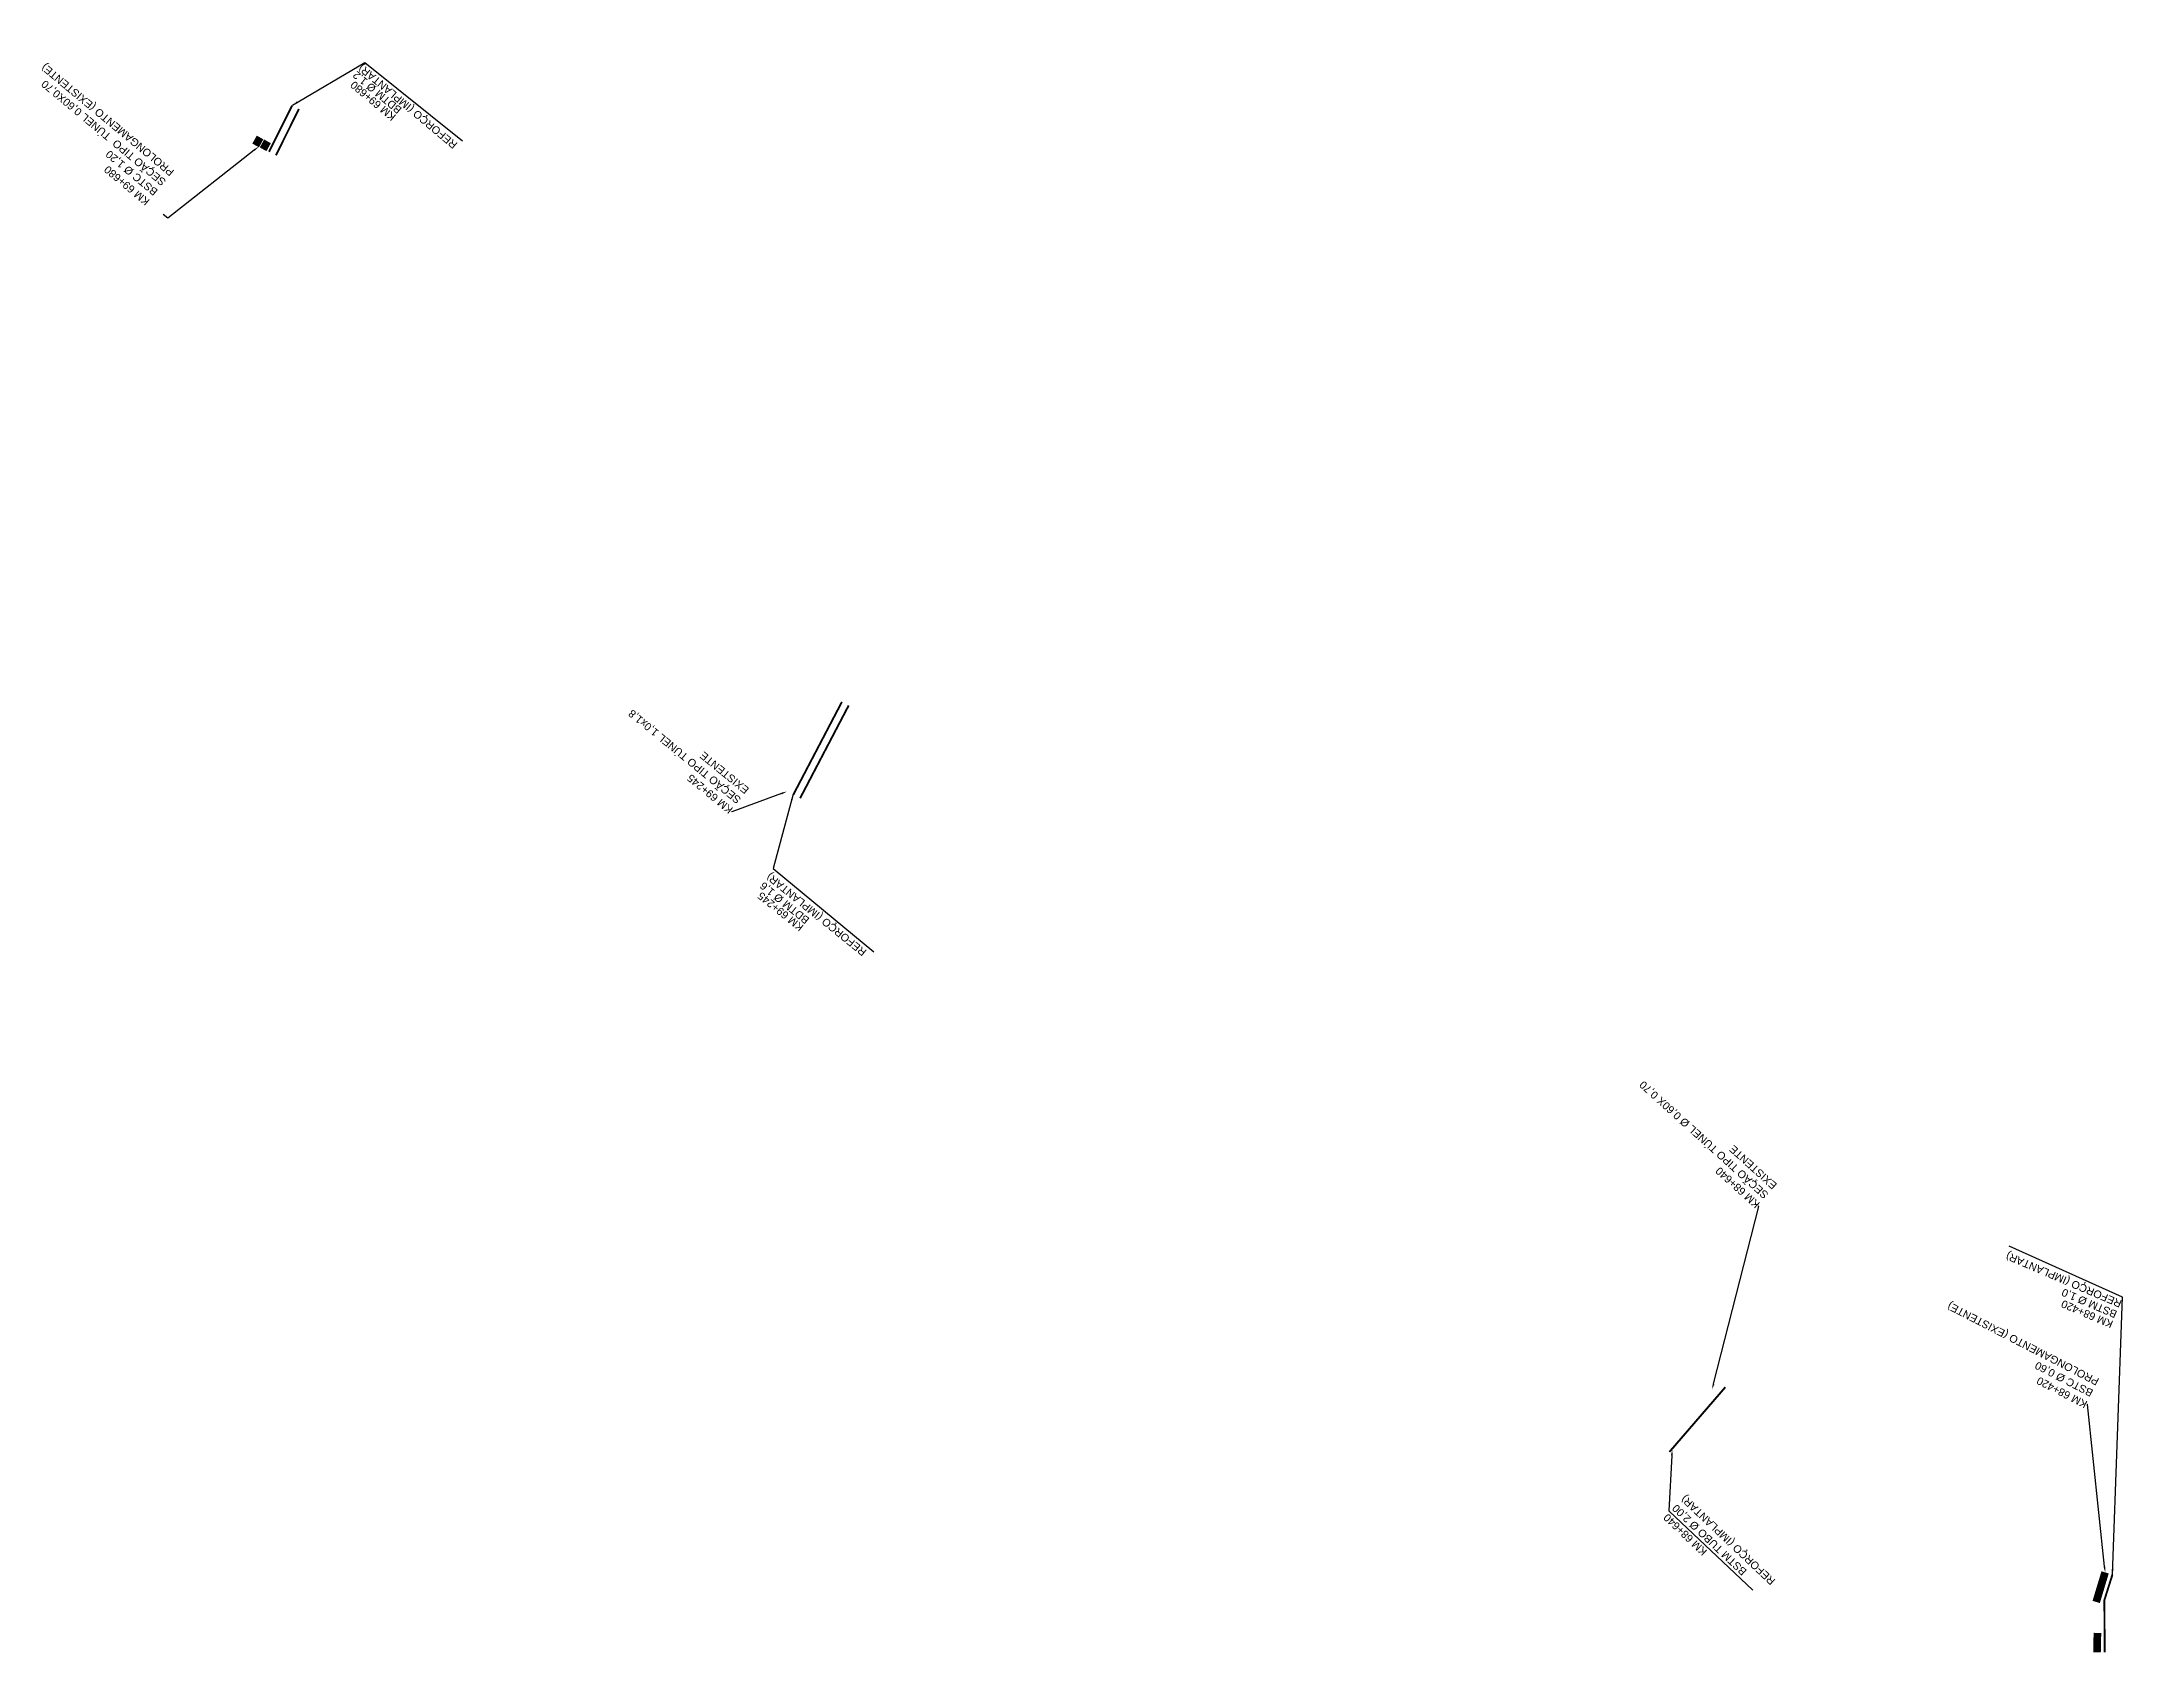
# Model space of a CAD drawing. Header units: metres. Extents: x 290209 to 324422, y 7399791 to 7463837.
# Drawn here: x 303163 to 304252, y 7439902 to 7440751 of the extents above; entities that cross this region are included whole.
import ezdxf
from ezdxf import colors
from ezdxf.entities.mleader import LeaderData, LeaderLine
from ezdxf.math import Vec2, Vec3

# ---------------------------------------------------------------- set-up
doc = ezdxf.new("R2010")
doc.units = ezdxf.units.M
for name, color, linetype in [('_DRENAGEM _TEXTOS_TIC', 2, 'Continuous'), ('_DRENAGEM_PROLONGAMENTO DE BUEIRO-TIC', 23, 'Continuous'), ('BUEIRO_1.0', 50, 'Continuous'), ('BUEIRO_1.2', 50, 'Continuous'), ('BUEIRO_1.6', 50, 'Continuous'), ('BUEIRO_TEXTO', 2, 'Continuous')]:
    doc.layers.add(name, color=color, linetype=linetype)
doc.styles.add('$0$DIM', font='arial.ttf', dxfattribs={"width": 0.8})
doc.styles.add('ARIAL', font='arial.ttf')
doc.styles.add('SIMPLEX', font='simplex.shx')
doc.styles.get("Standard").update_dxf_attribs({"font": 'simplex.shx'})
doc.dimstyles.get("Standard").update_dxf_attribs({"dimtxt": 0.18, "dimasz": 0.18, "dimexe": 0.18, "dimexo": 0.0625, "dimgap": 0.09, "dimtad": 0, "dimtih": 1, "dimtoh": 1, "dimdec": 4, "dimzin": 0, "dimdsep": 46, "dimtxsty": 'Standard', "dimcen": 0.09, "dimadec": 0, "dimazin": 0, "dimtfac": 1, "dimtdec": 4, "dimtofl": 0, "dimtmove": 0, "dimatfit": 3, "dimfxl": 1, "dimtolj": 1, "dimtzin": 0, "dimarcsym": 0})

msp = doc.modelspace()

# ---------------------------------------------------------------- texts
at = {"layer": 'BUEIRO_TEXTO', "style": '$0$DIM'}
for s, rotation, p in [('BDTM Ø 1,2', 140.130062, (303352.041, 7440715.812)), ('REFORÇO (IMPLANTAR) ', 140.130062, (303381.114, 7440697.526)), ('KM 69+680', 140.130062, (303348.959, 7440712.1)), ('BDTM Ø 1,6', 141.078883, (303565.238, 7440292.126)), ('REFORÇO (IMPLANTAR) ', 141.078883, (303595.13, 7440275.39)), ('KM 69+245', 141.078883, (303562.217, 7440288.362)), ('REFORÇO (IMPLANTAR) ', 156.833677, (304251.625, 7440092.273, -13.278)), ('KM 68+420', 156.833677, (304247.069, 7440081.537, 728.722)), ('BSTM Ø 1,0', 156.833677, (304249.146, 7440086.77, 728.722))]:
    msp.add_text(s, height=4, rotation=rotation, dxfattribs=at).set_placement(p)

# ---------------------------------------------------------------- linework, layer by layer
at = {"layer": '_DRENAGEM_PROLONGAMENTO DE BUEIRO-TIC', "const_width": 4}
for points in [[(303277.601, 7440700.669), (303275.275, 7440696.518)], [(303281.503, 7440698.657), (303279.176, 7440694.506)], [(304237.85, 7439934.784), (304242.514, 7439950.262)], [(304238.49, 7439918.603), (304238.265, 7439908.478)]]:
    msp.add_lwpolyline(points, dxfattribs=at)
at = {"layer": 'BUEIRO_1.0', "ltscale": 5, "const_width": 1.005, "elevation": 739.586}
msp.add_lwpolyline([(304242.265, 7439908.496), (304242.144, 7439935.791), (304246.328, 7439949.059)], dxfattribs=at)
at = {"layer": 'BUEIRO_1.2', "ltscale": 5, "const_width": 1.005}
for points in [[(303294.373, 7440717.398), (303282.284, 7440693.162)], [(303297.952, 7440715.612), (303285.863, 7440691.377)]]:
    msp.add_lwpolyline(points, dxfattribs=at)
at = {"layer": 'BUEIRO_1.6', "ltscale": 5, "const_width": 1.005}
for points in [[(303556.476, 7440356.987), (303581.884, 7440405.504)], [(303560.02, 7440355.131), (303585.427, 7440403.648)], [(304014.681, 7440013.283), (304043.886, 7440047.099)]]:
    msp.add_lwpolyline(points, dxfattribs=at)

msp.set_redraw_order([(e.dxf.handle, doc.entitydb.next_handle()) for e in msp.query("TEXT MTEXT ATTDEF DIMENSION ARC_DIMENSION")])  # texts and dimensions are drawn at this point

# ---------------------------------------------------------------- leaders
at = {"layer": '_DRENAGEM _TEXTOS_TIC'}
ml = msp.add_multileader_mtext('Standard', dxfattribs=at)
ml.set_content('KM 69+680\\PBSTC Ø 1,20\\PSEÇÃO TIPO  TÚNEL 0,60X0,70\\PPROLONGAMENTO (EXISTENTE)', color=256, style='ARIAL')
ml.set_leader_properties()
ml.build(insert=Vec2(0, 0))
ml.multileader.update_dxf_attribs({"text_right_attachment_type": 6, "dogleg_length": 0.36, "arrow_head_size": 3})
ctx = ml.context
ctx.base_point, ctx.arrow_head_size, ctx.landing_gap_size, ctx.plane_origin, ctx.plane_x_axis, ctx.plane_y_axis = Vec3(303226.98, 7440660.378), 3, 10, Vec3(303130.747, 7440400.913), Vec3(-0.76830016, 0.64008974), Vec3(-0.64008974, -0.76830016)
ctx.right_attachment = 6
notes = []
notes.append((ctx, [(1, (1, 1, 0), (303229.325, 7440658.424), (-0.76830016, 0.64008974), 3.053, [(0, [(303276.843, 7440695.885)], 0, [])])]))
ctx.mtext.insert, ctx.mtext.text_direction, ctx.mtext.rotation, ctx.mtext.flow_direction = Vec3(303217.641, 7440664.79), Vec3(-0.76830016, 0.64008974), 2.4469776, 5
at = {"layer": '_DRENAGEM _TEXTOS_TIC', "color": 2, "linetype": 'Continuous', "lineweight": -3}
ml = msp.add_multileader_mtext('Standard', dxfattribs=at)
ml.set_content('{\\fArial|b0|i0|c0|p34;\\C256;KM 69+245\\PSEÇÃO TIPO TÚNEL 1,0x1,8\\PEXISTENTE}', color=2, style='SIMPLEX')
ml.set_leader_properties(color=256)
ml.build(insert=Vec2(0, 0))
ml.multileader.update_dxf_attribs({"text_right_attachment_type": 6, "dogleg_length": 0.36, "arrow_head_size": 3})
ctx = ml.context
ctx.base_point, ctx.arrow_head_size, ctx.landing_gap_size, ctx.plane_origin, ctx.plane_x_axis, ctx.plane_y_axis = Vec3(303524.078, 7440348.246), 3, 0.09, Vec3(303891.23, 7440404.809), Vec3(-0.77398807, 0.63320018), Vec3(-0.63320018, -0.77398807)
ctx.right_attachment = 6
notes.append((ctx, [(0, (1, 1, 0), (303524.357, 7440348.018), (-0.77398807, 0.63320018), 0.36, [(0, [(303553.1, 7440358.622)], 0, [])])]))
ctx.mtext.insert, ctx.mtext.text_direction, ctx.mtext.rotation, ctx.mtext.width, ctx.mtext.defined_height, ctx.mtext.flow_direction = Vec3(303522.721, 7440346.729), Vec3(-0.77398807, 0.63320018), 2.45591174, 111.77672, 31.932, 5
ml = msp.add_multileader_mtext('Standard', dxfattribs=at)
ml.set_content('{\\fArial|b0|i0|c0|p34;\\C256;KM 68+640\\PSEÇÃO TIPO TÚNEL Ø 0,60X 0,70\\PEXISTENTE}', color=2, style='SIMPLEX')
ml.set_leader_properties(color=256)
ml.build(insert=Vec2(0, 0))
ml.multileader.update_dxf_attribs({"text_right_attachment_type": 6, "dogleg_length": 0.36, "arrow_head_size": 3})
ctx = ml.context
ctx.base_point, ctx.arrow_head_size, ctx.landing_gap_size, ctx.plane_origin, ctx.plane_x_axis, ctx.plane_y_axis = Vec3(304061.063, 7440141.785), 3, 0.09, Vec3(304419.859, 7440112.819), Vec3(-0.7414142, 0.67104768), Vec3(-0.67104768, -0.7414142)
ctx.right_attachment = 6
notes.append((ctx, [(0, (1, 1, 0), (304061.33, 7440141.543), (-0.7414142, 0.67104768), 0.36, [(0, [(304037.002, 7440046.005)], 0, [])])]))
ctx.mtext.insert, ctx.mtext.text_direction, ctx.mtext.rotation, ctx.mtext.width, ctx.mtext.defined_height, ctx.mtext.flow_direction = Vec3(304059.631, 7440140.337), Vec3(-0.7414142, 0.67104768), 2.40597169, 111.77672, 31.932, 5
ml = msp.add_multileader_mtext('Standard', dxfattribs=at)
ml.set_content('{\\fArial|b0|i0|c0|p34;\\C256;KM 68+420\\PBSTC Ø 0,60\\PPROLONGAMENTO (EXISTENTE)}', color=2, style='SIMPLEX')
ml.set_leader_properties(color=256)
ml.build(insert=Vec2(0, 0))
ml.multileader.update_dxf_attribs({"text_right_attachment_type": 6, "dogleg_length": 0.36, "arrow_head_size": 3})
ctx = ml.context
ctx.base_point, ctx.arrow_head_size, ctx.landing_gap_size, ctx.plane_origin, ctx.plane_x_axis, ctx.plane_y_axis = Vec3(304233.048, 7440038.237), 3, 0.09, Vec3(304603.181, 7440120.581), Vec3(-0.88893791, 0.45802772), Vec3(-0.45802772, -0.88893791)
ctx.right_attachment = 6
notes.append((ctx, [(0, (1, 1, 0), (304233.368, 7440038.072), (-0.88893791, 0.45802772), 0.36, [(0, [(304242.514, 7439950.262)], 0, [])])]))
ctx.mtext.insert, ctx.mtext.text_direction, ctx.mtext.rotation, ctx.mtext.width, ctx.mtext.defined_height, ctx.mtext.flow_direction = Vec3(304231.783, 7440035.978), Vec3(-0.88893791, 0.45802772), 2.66581742, 111.77672, 31.932, 5
ml = msp.add_multileader_mtext('Standard', dxfattribs=at)
ml.set_content('{\\fArial|b0|i0|c0|p34;\\C256;KM 68+640\\PBSTM TUBO Ø 2,00\\PREFORÇO (IMPLANTAR)}', color=2, style='SIMPLEX')
ml.set_leader_properties(color=256)
ml.build(insert=Vec2(0, 0))
ml.multileader.update_dxf_attribs({"text_right_attachment_type": 6, "dogleg_length": 0.36, "arrow_head_size": 3})
ctx = ml.context
ctx.base_point, ctx.arrow_head_size, ctx.landing_gap_size, ctx.plane_origin, ctx.plane_x_axis, ctx.plane_y_axis = Vec3(304059.846, 7439935.872), 3, 0.09, Vec3(304088.086, 7440443.83), Vec3(-0.72669988, 0.68695508), Vec3(-0.68695508, -0.72669988)
ctx.right_attachment, ctx.text_align_type = 6, 2
notes.append((ctx, [(0, (1, 1, 0), (304014.32, 7439982.47), (0.72669988, -0.68695508), 0.36, [(0, [(304016.102, 7440014.43)], 0, [])])]))
ctx.mtext.insert, ctx.mtext.text_direction, ctx.mtext.rotation, ctx.mtext.width, ctx.mtext.defined_height, ctx.mtext.alignment, ctx.mtext.flow_direction = Vec3(304011.091, 7439978.399), Vec3(-0.72669988, 0.68695508), 2.384302, 111.77672, 31.932, 3, 5
at = {"layer": 'BUEIRO_TEXTO'}
for points in [[(303294.587, 7440717.649, 728.722), (303332.317, 7440739.954, 728.722), (303383.482, 7440699.012, 728.722)], [(303556.443, 7440357.162, 728.722), (303545.964, 7440318.441, 728.722), (303598.561, 7440274.856, 728.722)], [(304246.328, 7439949.059, 728.722), (304251.544, 7440094.154, 728.722), (304192.289, 7440120.834, 728.722)]]:
    msp.add_leader(points, dimstyle='Standard', override={"dimasz": 3}, dxfattribs=at)
for ctx, leaders in notes:
    for number, flags, end, landing, length, lines in leaders:
        leader = LeaderData()
        leader.index, (leader.has_last_leader_line, leader.has_dogleg_vector, leader.attachment_direction) = number, flags
        leader.last_leader_point, leader.dogleg_vector, leader.dogleg_length = Vec3(end), Vec3(landing), length
        for number, points, colour, breaks in lines:
            line = LeaderLine()
            line.index, line.vertices, line.color, line.breaks = number, Vec3.list(points), colors.encode_raw_color(colour), breaks
            leader.lines.append(line)
        ctx.leaders.append(leader)

doc.saveas('drawing.dxf')
